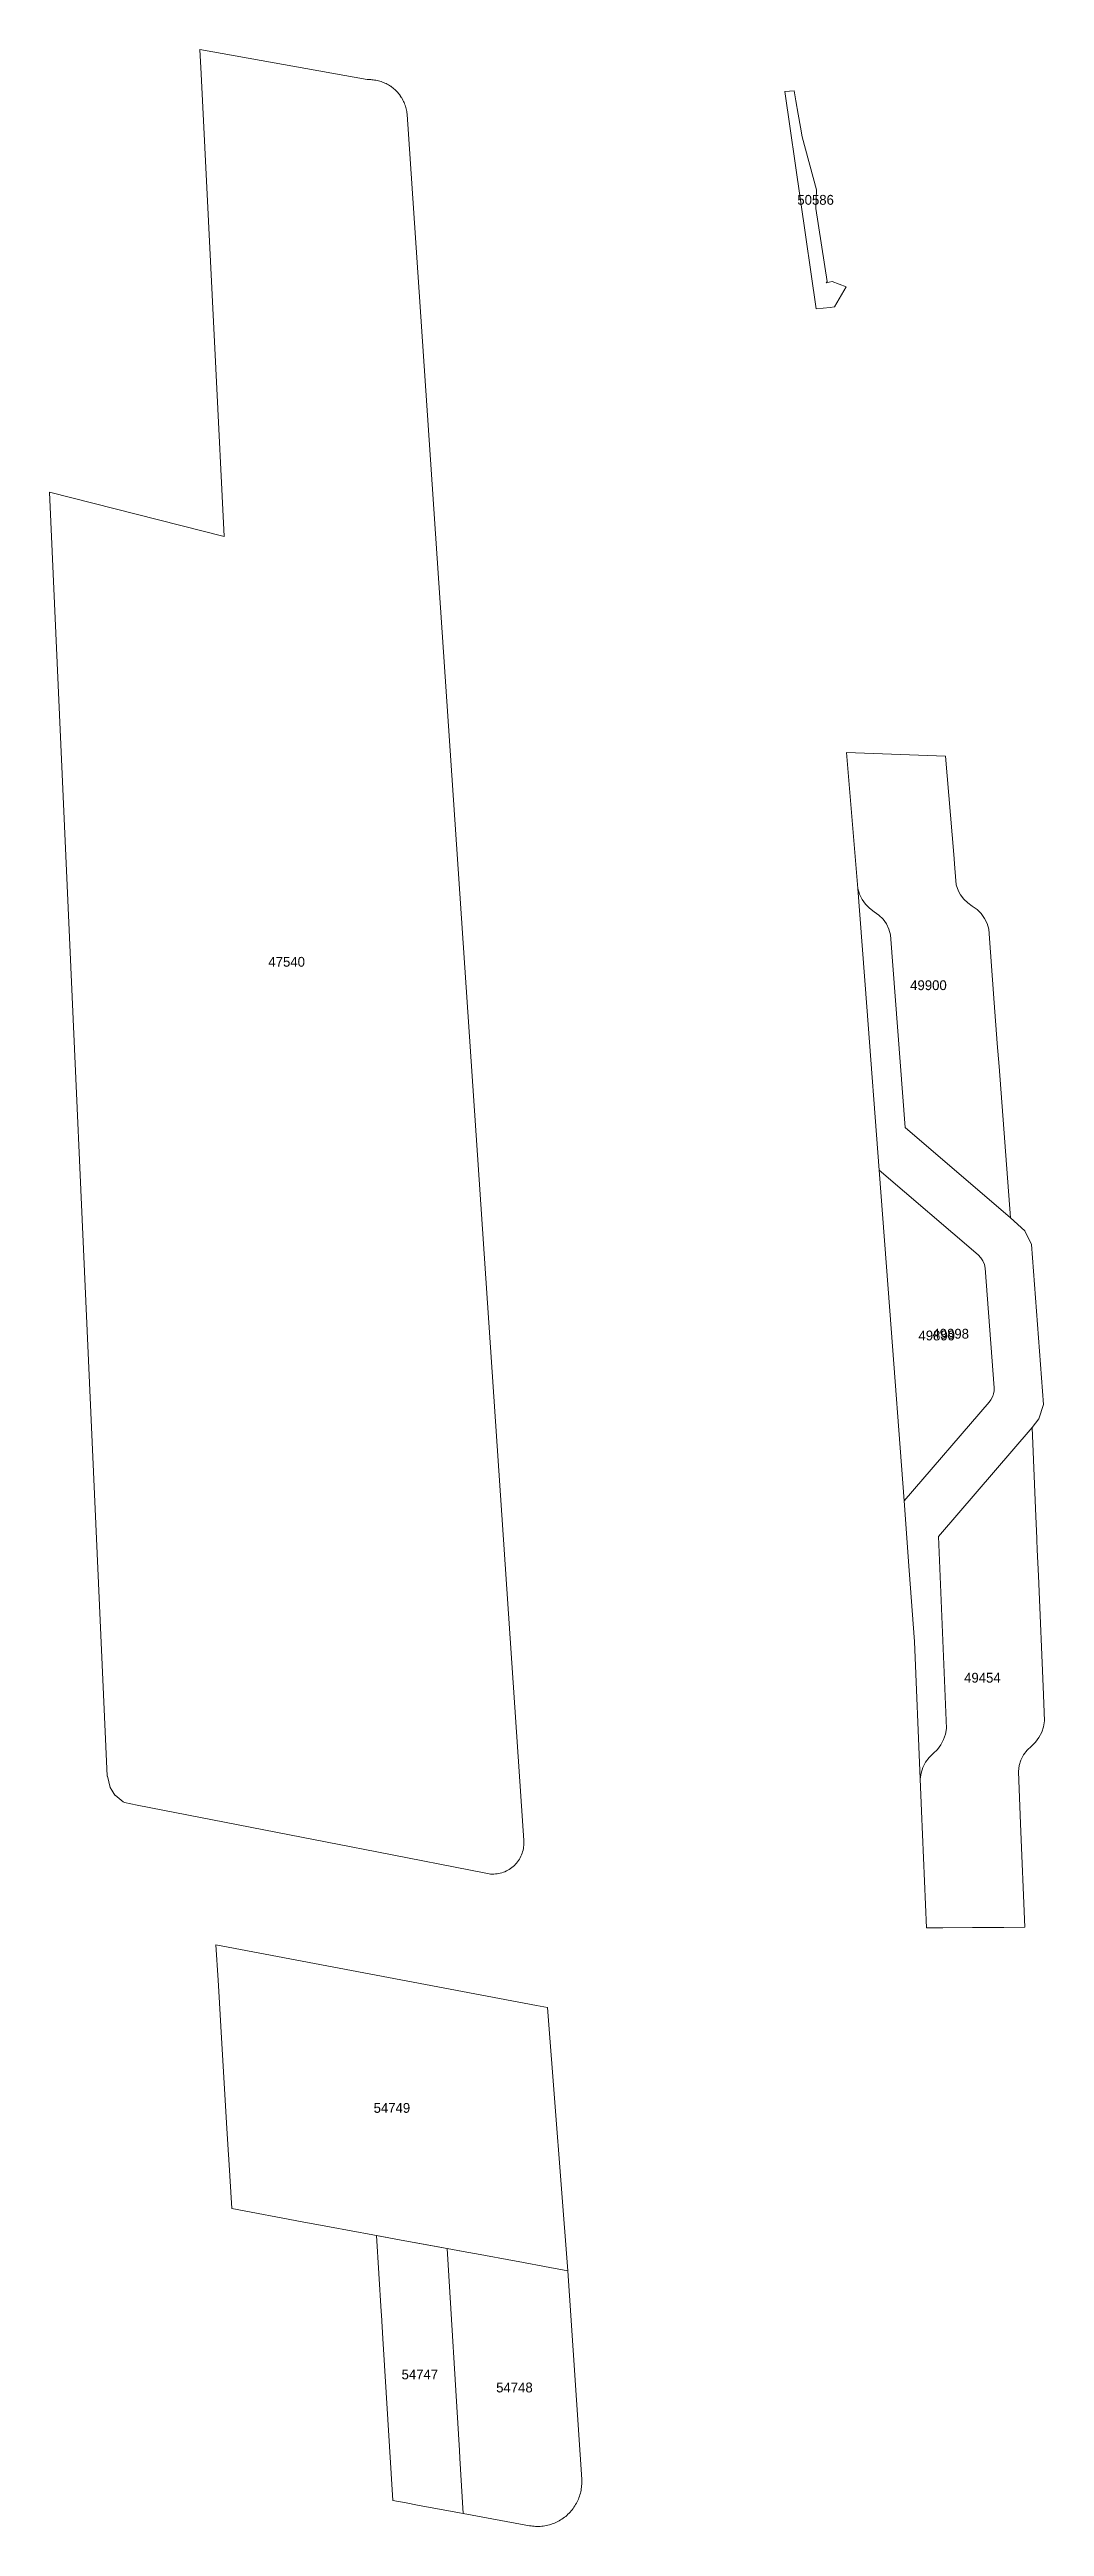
# Model space of a CAD drawing. Header units: metres. Extents: x 105313 to 106240, y 111784 to 118148.
# Drawn here: x 105360.2 to 105461.5, y 112342.8 to 112594.8 of the extents above; entities that cross this region are included whole.
import ezdxf
from ezdxf.enums import TextEntityAlignment as Align

# ---------------------------------------------------------------- set-up
doc = ezdxf.new("R2010")
doc.units = ezdxf.units.M
doc.layers.add('60-PREDIAL-COD', color=8, linetype='Continuous', lineweight=5)
doc.layers.add('60-PREDIAL-LOTE', color=42, linetype='CONTINUOUS', lineweight=13)

msp = doc.modelspace()

# ---------------------------------------------------------------- texts
at = {"layer": '60-PREDIAL-COD'}
for s, p in [('50586', (105438.2, 112579.4916)), ('47540', (105384.3746, 112501.9747)), ('49900', (105449.6834, 112499.5964)), ('49899', (105450.528, 112463.9618)), ('49898', (105451.9474, 112464.139)), ('49454', (105455.1711, 112429.1426)), ('54749', (105395.0811, 112385.3821)), ('54747', (105397.9274, 112358.2659)), ('54748', (105407.5539, 112356.9402))]:
    msp.add_text(s, height=1, dxfattribs=at).set_placement(p, align=Align.MIDDLE_CENTER)

# ---------------------------------------------------------------- linework, layer by layer
at = {"layer": '60-PREDIAL-LOTE'}
for points in [[(105375.5529, 112594.7823), (105392.5782, 112591.7186), (105392.7823, 112591.7218), (105392.9024, 112591.7188), (105392.9184, 112591.7187), (105392.9219, 112591.7187), (105393.0546, 112591.7108), (105393.1898, 112591.6974), (105393.3248, 112591.6801), (105393.3281, 112591.6797), (105393.46, 112591.6568), (105393.5925, 112591.6306), (105393.7249, 112591.599), (105393.8562, 112591.5632), (105393.8594, 112591.5624), (105393.9853, 112591.523), (105394.1158, 112591.4769), (105394.137, 112591.4679), (105394.2411, 112591.4271), (105394.366, 112591.373), (105394.4889, 112591.3143), (105394.4923, 112591.3127), (105394.6096, 112591.2509), (105394.7284, 112591.185), (105394.8445, 112591.114), (105394.9295, 112591.058), (105394.9595, 112591.0396), (105395.07, 112590.9608), (105395.1771, 112590.8773), (105395.1798, 112590.8751), (105395.2818, 112590.79), (105395.3845, 112590.7009), (105395.4833, 112590.6073), (105395.5783, 112590.5087), (105395.671, 112590.4101), (105395.7587, 112590.3058), (105395.8444, 112590.2003), (105395.9257, 112590.0911), (105395.9297, 112590.0859), (105396.0028, 112589.9789), (105396.0758, 112589.864), (105396.0784, 112589.8596), (105396.1455, 112589.7471), (105396.1484, 112589.7422), (105396.2106, 112589.6262), (105396.271, 112589.5056), (105396.2737, 112589.5001), (105396.3281, 112589.3826), (105396.3803, 112589.2562), (105396.4283, 112589.1289), (105396.4297, 112589.125), (105396.4715, 112588.9998), (105396.496, 112588.9173), (105396.5103, 112588.8693), (105396.5455, 112588.7379), (105396.5467, 112588.7344), (105396.5742, 112588.6047), (105396.5992, 112588.4709), (105396.6089, 112588.4065), (105396.6182, 112588.3361), (105396.6293, 112588.2473), (105396.6397, 112588.1646), (105408.4952, 112412.5993), (105408.5044, 112412.4624), (105408.5077, 112412.2559), (105408.5076, 112412.25), (105408.5001, 112412.0911), (105408.4999, 112412.086), (105408.4846, 112411.927), (105408.484, 112411.922), (105408.459, 112411.7639), (105408.4259, 112411.6025), (105408.3843, 112411.4428), (105408.3344, 112411.2856), (105408.2764, 112411.1313), (105408.2103, 112410.9801), (105408.1365, 112410.8327), (105408.0549, 112410.6882), (105407.9661, 112410.5504), (105407.8701, 112410.4163), (105407.7672, 112410.2874), (105407.6577, 112410.1641), (105407.5419, 112410.0467), (105407.4201, 112409.9355), (105407.2927, 112409.8308), (105407.1599, 112409.733), (105407.0231, 112409.6411), (105406.88, 112409.5588), (105406.7335, 112409.4829), (105406.5852, 112409.4144), (105406.4298, 112409.3546), (105406.2733, 112409.3026), (105406.1143, 112409.2588), (105405.9533, 112409.2234), (105405.7906, 112409.1966), (105405.6267, 112409.1781), (105405.462, 112409.1684), (105405.297, 112409.1672), (105405.1327, 112409.1729), (105404.9683, 112409.1909), (105404.8052, 112409.2155), (105404.6437, 112409.2487), (105393.5542, 112411.4193), (105389.7268, 112412.1685), (105369.1606, 112416.194), (105367.8829, 112416.4357), (105367.7502, 112416.5031), (105366.9063, 112417.1875), (105366.9021, 112417.191), (105366.5795, 112417.7146), (105366.4222, 112417.9691), (105366.4201, 112417.975), (105366.125, 112419.125), (105366.1242, 112419.1312), (105360.242, 112549.7422), (105360.2415, 112549.7461), (105378.0119, 112545.242), (105377.1639, 112562.3209), (105375.675, 112592.3192), (105375.5529, 112594.7823)], [(105439.3635, 112571.1945), (105439.2774, 112571.0509), (105439.8955, 112571.1897), (105441.3152, 112570.6261), (105440.1275, 112568.6054), (105439.675, 112568.5537), (105438.264, 112568.3926), (105435.0847, 112590.5175), (105436.0037, 112590.5906), (105436.1973, 112589.5491), (105436.4382, 112588.2205), (105436.6728, 112586.8885), (105436.844, 112585.8865), (105438.2763, 112580.5267), (105438.2375, 112578.6142), (105439.3635, 112571.1945)], [(105456.8645, 112491.3345), (105458.0255, 112475.9223), (105447.3031, 112485.1334), (105445.8273, 112504.7243), (105445.6615, 112505.293), (105445.4036, 112505.8264), (105445.0608, 112506.3095), (105444.6426, 112506.729), (105444.1606, 112507.0734), (105443.6808, 112507.4199), (105443.2638, 112507.84), (105442.9209, 112508.3224), (105442.6612, 112508.8543), (105442.4916, 112509.4214), (105441.3413, 112523.2704), (105451.4105, 112522.8803), (105452.2548, 112512.879), (105452.3609, 112511.5027), (105452.4913, 112509.8106), (105452.6226, 112509.4407), (105452.791, 112509.0861), (105452.9593, 112508.8036), (105453.2974, 112508.3614), (105453.6957, 112507.9726), (105454.1461, 112507.6454), (105454.6281, 112507.301), (105455.0464, 112506.8815), (105455.3892, 112506.3984), (105455.6471, 112505.865), (105455.8128, 112505.2963), (105456.3777, 112497.7967), (105456.6873, 112493.6869), (105456.6898, 112493.6542), (105456.8645, 112491.3345)], [(105448.939, 112419.4446), (105448.8524, 112418.8566), (105448.2731, 112432.8248), (105447.7137, 112440.058), (105447.208, 112447.131), (105455.8621, 112457.1751), (105456.0452, 112457.4317), (105456.1904, 112457.7115), (105456.2323, 112457.831), (105456.2528, 112457.8895), (105456.2947, 112458.009), (105456.3559, 112458.3183), (105456.373, 112458.6331), (105455.4692, 112470.7946), (105455.3752, 112471.1775), (105455.2181, 112471.5391), (105455.0024, 112471.8692), (105454.7342, 112472.1582), (105444.683, 112480.7926), (105443.4184, 112497.3985), (105442.4916, 112509.4214), (105442.6612, 112508.8543), (105442.9209, 112508.3224), (105443.2638, 112507.84), (105443.6808, 112507.4199), (105444.1606, 112507.0734), (105444.6426, 112506.729), (105445.0608, 112506.3095), (105445.4036, 112505.8264), (105445.6615, 112505.293), (105445.8273, 112504.7243), (105447.3031, 112485.1334), (105458.0255, 112475.9223), (105459.4846, 112474.6001), (105460.1756, 112473.2333), (105461.4031, 112456.938), (105460.924, 112455.4823), (105460.2334, 112454.5884), (105450.6906, 112443.5131), (105451.5126, 112423.9929), (105451.4157, 112423.4077), (105451.2279, 112422.845), (105450.954, 112422.319), (105450.6006, 112421.8426), (105450.1766, 112421.4277), (105449.7482, 112421.0157), (105449.3931, 112420.539), (105449.1209, 112420.0106), (105448.939, 112419.4446)], [(105455.8621, 112457.1751), (105447.208, 112447.131), (105445.7684, 112466.4653), (105444.683, 112480.7926), (105454.7342, 112472.1582), (105455.0024, 112471.8692), (105455.2181, 112471.5391), (105455.3752, 112471.1775), (105455.4692, 112470.7946), (105456.373, 112458.6331), (105456.3559, 112458.3183), (105456.2947, 112458.009), (105456.2528, 112457.8895), (105456.2323, 112457.831), (105456.1904, 112457.7115), (105456.0452, 112457.4317), (105455.8621, 112457.1751)], [(105451.13, 112403.7049), (105449.4811, 112403.6969), (105448.989, 112415.5625), (105448.8524, 112418.8566), (105448.939, 112419.4446), (105449.1209, 112420.0106), (105449.3931, 112420.539), (105449.7482, 112421.0157), (105450.1766, 112421.4277), (105450.6006, 112421.8426), (105450.954, 112422.319), (105451.2279, 112422.845), (105451.4157, 112423.4077), (105451.5126, 112423.9929), (105450.6906, 112443.5131), (105460.2334, 112454.5884), (105460.6148, 112445.5335), (105460.707, 112443.343), (105460.7167, 112443.1115), (105460.7547, 112442.21), (105460.7566, 112442.1665), (105460.8691, 112439.4951), (105461.3776, 112427.4216), (105461.3795, 112427.3701), (105461.4898, 112424.7488), (105461.393, 112424.1636), (105461.2052, 112423.6009), (105460.9312, 112423.0749), (105460.5778, 112422.5985), (105460.1539, 112422.1836), (105459.7254, 112421.7716), (105459.3704, 112421.2949), (105459.0981, 112420.7665), (105458.9163, 112420.2005), (105458.8297, 112419.6125), (105459.0504, 112414.2902), (105459.4908, 112403.755), (105457.34, 112403.7425), (105454.7534, 112403.7271), (105454.2357, 112403.724), (105454.179, 112403.7236), (105451.13, 112403.7049)], [(105410.9784, 112394.7194), (105412.9869, 112368.8088), (105411.1588, 112369.1468), (105407.9149, 112369.7465), (105407.7176, 112369.783), (105403.6794, 112370.5295), (105402.703, 112370.71), (105400.3426, 112371.1464), (105396.4109, 112371.8733), (105393.1544, 112372.4754), (105388.7282, 112373.2937), (105385.9662, 112373.8043), (105378.7779, 112375.1332), (105378.4796, 112380.1259), (105378.42, 112381.1256), (105378.2557, 112383.8755), (105377.7045, 112393.1009), (105377.4926, 112396.6473), (105377.3885, 112398.3893), (105377.1754, 112401.9553), (105409.7987, 112395.8068), (105410.9103, 112395.5973), (105410.9784, 112394.7194)], [(105393.9848, 112364.6835), (105393.5084, 112372.4099), (105396.4109, 112371.8733), (105397.9289, 112371.5926), (105400.3426, 112371.1461), (105400.7064, 112371.0789), (105401.9565, 112350.5294), (105402.0034, 112349.7588), (105402.3463, 112344.1219), (105401.953, 112344.1946), (105397.6989, 112344.981), (105396.5499, 112345.1935), (105395.1678, 112345.449), (105394.1545, 112361.9329), (105394.008, 112364.3082), (105393.9848, 112364.6835)], [(105410.0213, 112342.8028), (105409.8642, 112342.8015), (105409.7109, 112342.8048), (105409.7071, 112342.805), (105409.5504, 112342.815), (105409.3984, 112342.8283), (105409.3938, 112342.829), (105409.2383, 112342.8505), (105409.0856, 112342.8754), (105402.3463, 112344.1218), (105402.0034, 112349.7588), (105401.9565, 112350.5294), (105400.7065, 112371.079), (105402.703, 112370.71), (105403.6794, 112370.5295), (105407.7176, 112369.783), (105407.9149, 112369.7465), (105411.1588, 112369.1468), (105412.9869, 112368.8088), (105414.3934, 112347.5697), (105414.3998, 112347.4211), (105414.4013, 112347.2641), (105414.3972, 112347.1069), (105414.3877, 112346.9502), (105414.3726, 112346.7939), (105414.3523, 112346.6382), (105414.3278, 112346.4842), (105414.2966, 112346.3283), (105414.2587, 112346.1764), (105414.2185, 112346.0237), (105414.1715, 112345.8751), (105414.1172, 112345.7267), (105414.0597, 112345.5811), (105413.9971, 112345.437), (105413.9295, 112345.2953), (105413.859, 112345.1562), (105413.7798, 112345.0191), (105413.6978, 112344.8852), (105413.6112, 112344.7541), (105413.52, 112344.6262), (105413.4244, 112344.5016), (105413.3246, 112344.3803), (105413.2205, 112344.2625), (105413.1125, 112344.1487), (105413.0005, 112344.0385), (105412.8847, 112343.9324), (105412.7656, 112343.8285), (105412.6424, 112343.7326), (105412.5162, 112343.6391), (105412.3868, 112343.5499), (105412.2544, 112343.4655), (105412.1191, 112343.3857), (105411.981, 112343.3107), (105411.8405, 112343.2406), (105411.6976, 112343.1754), (105411.5525, 112343.1152), (105411.4055, 112343.0601), (105411.2575, 112343.0082), (105411.1059, 112342.9655), (105410.9539, 112342.9261), (105410.8006, 112342.8921), (105410.6461, 112342.8634), (105410.4909, 112342.8401), (105410.3357, 112342.8206), (105410.1782, 112342.8098), (105410.0213, 112342.8028)]]:
    msp.add_lwpolyline(points, close=True, dxfattribs=at)

msp.set_redraw_order([(e.dxf.handle, doc.entitydb.next_handle()) for e in msp.query("TEXT MTEXT ATTDEF DIMENSION ARC_DIMENSION")])  # texts and dimensions are drawn at this point

doc.saveas('drawing.dxf')
